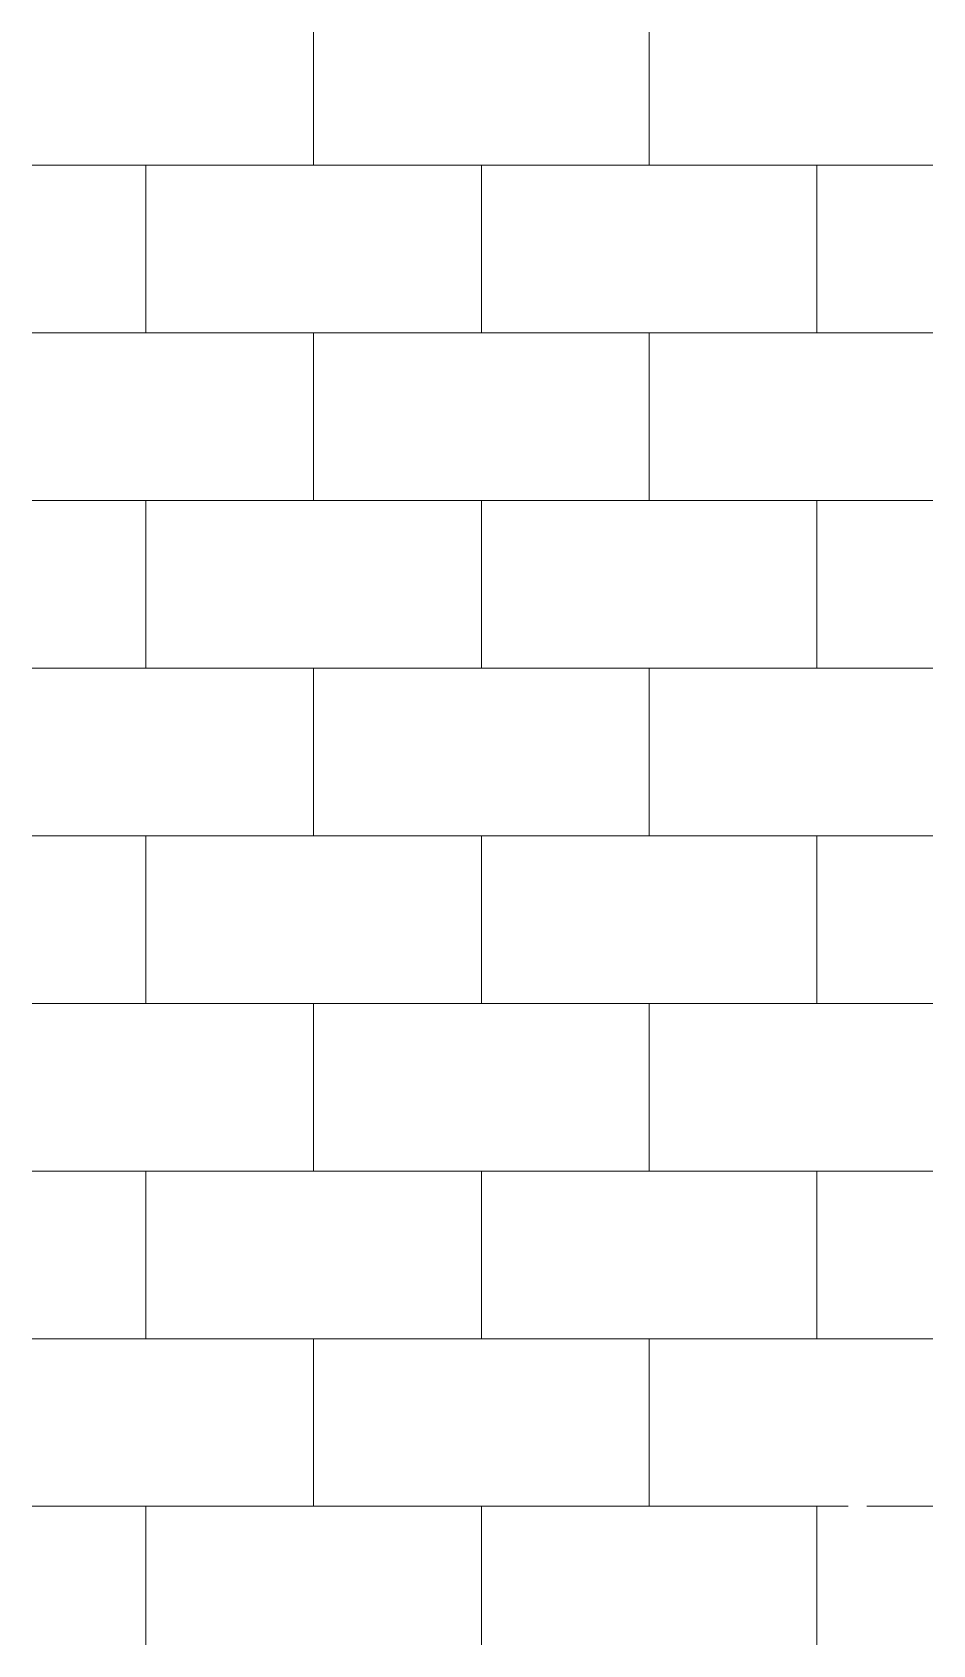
# Model space of a CAD drawing. Header units: metres. Extents: x 8 to 2416, y -346 to 476.
# Drawn here: x 428.344 to 429.544, y -175.275 to -173.125 of the extents above; entities that cross this region are included whole.
import ezdxf

# ---------------------------------------------------------------- set-up
doc = ezdxf.new("R2010")
doc.units = ezdxf.units.M
doc.linetypes.add('0', pattern=[0])
doc.layers.get('0').update_dxf_attribs({"color": 250, "linetype": '0', "lineweight": 20})

msp = doc.modelspace()

# ---------------------------------------------------------------- hatches: boundary and pattern name
at = {"true_color": 0xdac8a9, "transparency": 33554534}
h = msp.add_hatch(dxfattribs=at)
h.set_pattern_fill('AR-B816', color=9, scale=0.0011)
h.set_pattern_definition([(0, (103.4968, -172.1849), (0, 0.22352), []), (90, (103.4968, -172.1849), (-0.22352, 0.22352), [0.22352, -0.22352])])
edge = h.paths.add_edge_path()
edge.add_line((429.5436, -173.1751), (429.5436, -173.1251))
edge.add_line((429.5436, -173.1251), (428.3436, -173.1251))
edge.add_line((428.3436, -173.1251), (428.3436, -175.2751))
edge.add_line((428.3436, -175.2751), (429.4365, -175.2751))
edge.add_line((429.4365, -175.2751), (429.4365, -175.2379))
edge.add_line((429.4365, -175.2379), (429.4365, -175.2157))
edge.add_line((429.4365, -175.2157), (429.4344, -175.2157))
edge.add_line((429.4344, -175.2157), (429.4344, -175.2109))
edge.add_line((429.4344, -175.2109), (429.4349, -175.2114))
edge.add_line((429.4349, -175.2114), (429.4349, -175.2024))
edge.add_line((429.4349, -175.2024), (429.4335, -175.2024))
edge.add_line((429.4335, -175.2024), (429.4335, -175.1967))
edge.add_line((429.4335, -175.1967), (429.4301, -175.1967))
edge.add_line((429.4301, -175.1967), (429.4301, -175.1825))
edge.add_line((429.4301, -175.1825), (429.4316, -174.9943))
edge.add_arc((429.4311, -174.9943), 0.0005, 359.5484, 450)
edge.add_line((429.4311, -174.9938), (429.4276, -174.9938))
edge.add_line((429.4276, -174.9938), (429.4276, -174.9801))
edge.add_line((429.4276, -174.9801), (429.4275, -174.98))
edge.add_line((429.4275, -174.98), (429.427, -174.98))
edge.add_spline(control_points=[(429.4269, -174.9788), (429.4269, -174.9788), (429.4269, -174.979), (429.4269, -174.9793), (429.427, -174.9796), (429.4271, -174.9798), (429.4273, -174.98), (429.4274, -174.98), (429.4275, -174.98), (429.4276, -174.98)], knot_values=[0, 0, 0, 0, 0.063176, 0.279104, 0.469589, 0.688795, 0.833006, 0.913748, 1, 1, 1, 1], degree=3, periodic=0)
edge.add_spline(control_points=[(429.4267, -174.9752), (429.4267, -174.9752), (429.4267, -174.9753), (429.4267, -174.9753)], knot_values=[0.644645, 0.644645, 0.644645, 0.644645, 0.698853, 0.698853, 0.698853, 0.698853], degree=3, periodic=0)
edge.add_spline(control_points=[(429.4266, -174.9751), (429.4266, -174.9751), (429.4266, -174.975), (429.4266, -174.9749)], knot_values=[0.215569, 0.215569, 0.215569, 0.215569, 0.26949, 0.26949, 0.26949, 0.26949], degree=3, periodic=0)
edge.add_spline(control_points=[(429.4266, -174.9752), (429.4266, -174.9753), (429.4266, -174.9755), (429.4266, -174.9757), (429.4267, -174.9759), (429.4267, -174.976), (429.4268, -174.9762), (429.427, -174.9763), (429.4271, -174.9763), (429.4272, -174.9763)], knot_values=[0.000011, 0.000011, 0.000011, 0.000011, 0.146982, 0.278983, 0.504983, 0.608893, 0.721506, 0.851263, 1, 1, 1, 1], degree=3, periodic=0)
edge.add_line((429.4265, -174.9738), (429.4274, -174.9738))
edge.add_arc((429.4116, -174.9713), 0.016, 351.0117, 355.1602)
edge.add_line((429.4276, -174.9726), (429.4276, -174.9726))
edge.add_line((429.4276, -174.9726), (429.4275, -174.9725))
edge.add_line((429.4275, -174.9725), (429.427, -174.9725))
edge.add_spline(control_points=[(429.4269, -174.9713), (429.4269, -174.9713), (429.4269, -174.9715), (429.4269, -174.9718), (429.427, -174.9721), (429.4271, -174.9723), (429.4273, -174.9725), (429.4274, -174.9725), (429.4275, -174.9725), (429.4276, -174.9725)], knot_values=[0, 0, 0, 0, 0.063156, 0.278982, 0.469392, 0.688622, 0.832924, 0.913734, 1, 1, 1, 1], degree=3, periodic=0)
edge.add_spline(control_points=[(429.428, -174.9726), (429.428, -174.9726), (429.428, -174.9726), (429.428, -174.9726)], knot_values=[0.264673, 0.264673, 0.264673, 0.264673, 0.309237, 0.309237, 0.309237, 0.309237], degree=3, periodic=0)
edge.add_spline(control_points=[(429.4276, -174.9725), (429.4276, -174.9725), (429.4276, -174.9725), (429.4277, -174.9725), (429.4278, -174.9721), (429.4279, -174.9716), (429.4279, -174.9713)], knot_values=[0.747723, 0.747723, 0.747723, 0.747723, 0.748768, 0.812266, 0.8757, 1, 1, 1, 1], degree=3, periodic=0)
edge.add_spline(control_points=[(429.4279, -174.9713), (429.4279, -174.971), (429.4278, -174.9705), (429.4277, -174.9701), (429.4276, -174.97), (429.4276, -174.97), (429.4276, -174.97)], knot_values=[0, 0, 0, 0, 0.124278, 0.187735, 0.251177, 0.252266, 0.252266, 0.252266, 0.252266], degree=3, periodic=0)
edge.add_spline(control_points=[(429.4267, -174.9672), (429.4267, -174.9672), (429.4267, -174.9671), (429.4267, -174.9671)], knot_values=[0.804922, 0.804922, 0.804922, 0.804922, 0.858785, 0.858785, 0.858785, 0.858785], degree=3, periodic=0)
edge.add_spline(control_points=[(429.4272, -174.9663), (429.4271, -174.9663), (429.427, -174.9663), (429.4268, -174.9665), (429.4267, -174.9666), (429.4266, -174.9669), (429.4266, -174.9671), (429.4266, -174.9675), (429.4266, -174.9677), (429.4266, -174.9677), (429.4266, -174.9677)], knot_values=[0, 0, 0, 0, 0.130761, 0.258015, 0.378313, 0.49522, 0.740563, 0.868017, 0.998248, 0.999999, 0.999999, 0.999999, 0.999999], degree=3, periodic=0)
edge.add_line((429.4267, -174.965), (429.427, -174.965))
edge.add_spline(control_points=[(429.4269, -174.9638), (429.4269, -174.9638), (429.4269, -174.964), (429.4269, -174.9643), (429.427, -174.9646), (429.4271, -174.9648), (429.4273, -174.965), (429.4274, -174.965), (429.4275, -174.965), (429.4276, -174.965)], knot_values=[0, 0, 0, 0, 0.063156, 0.278982, 0.469392, 0.688622, 0.832924, 0.913734, 1, 1, 1, 1], degree=3, periodic=0)
edge.add_spline(control_points=[(429.428, -174.9651), (429.428, -174.9651), (429.428, -174.9651), (429.428, -174.9651)], knot_values=[0.264673, 0.264673, 0.264673, 0.264673, 0.309237, 0.309237, 0.309237, 0.309237], degree=3, periodic=0)
edge.add_spline(control_points=[(429.4276, -174.965), (429.4276, -174.965), (429.4276, -174.965), (429.4277, -174.965), (429.4278, -174.9646), (429.4279, -174.9641), (429.4279, -174.9638)], knot_values=[0.747723, 0.747723, 0.747723, 0.747723, 0.748768, 0.812266, 0.8757, 1, 1, 1, 1], degree=3, periodic=0)
edge.add_spline(control_points=[(429.4279, -174.9638), (429.4279, -174.9635), (429.4278, -174.963), (429.4277, -174.9626), (429.4276, -174.9625), (429.4276, -174.9625), (429.4276, -174.9625)], knot_values=[0, 0, 0, 0, 0.124278, 0.187735, 0.251177, 0.252266, 0.252266, 0.252266, 0.252266], degree=3, periodic=0)
edge.add_spline(control_points=[(429.4267, -174.9597), (429.4267, -174.9597), (429.4267, -174.9596), (429.4267, -174.9596)], knot_values=[0.805463, 0.805463, 0.805463, 0.805463, 0.859271, 0.859271, 0.859271, 0.859271], degree=3, periodic=0)
edge.add_spline(control_points=[(429.4272, -174.9588), (429.4271, -174.9588), (429.427, -174.9588), (429.4268, -174.959), (429.4267, -174.9591), (429.4266, -174.9594), (429.4266, -174.9596), (429.4266, -174.96), (429.4266, -174.9602), (429.4266, -174.9602), (429.4266, -174.9602)], knot_values=[0, 0, 0, 0, 0.130761, 0.258015, 0.378313, 0.49522, 0.740563, 0.868017, 0.998248, 0.999999, 0.999999, 0.999999, 0.999999], degree=3, periodic=0)
edge.add_line((429.4267, -174.9575), (429.427, -174.9575))
edge.add_spline(control_points=[(429.4269, -174.9563), (429.4269, -174.9563), (429.4269, -174.9565), (429.4269, -174.9568), (429.427, -174.9571), (429.4271, -174.9573), (429.4273, -174.9575), (429.4274, -174.9575), (429.4275, -174.9575), (429.4276, -174.9575)], knot_values=[0, 0, 0, 0, 0.063156, 0.278982, 0.469392, 0.688622, 0.832924, 0.913734, 1, 1, 1, 1], degree=3, periodic=0)
edge.add_spline(control_points=[(429.428, -174.9576), (429.428, -174.9576), (429.428, -174.9576), (429.428, -174.9576)], knot_values=[0.264673, 0.264673, 0.264673, 0.264673, 0.309237, 0.309237, 0.309237, 0.309237], degree=3, periodic=0)
edge.add_spline(control_points=[(429.4276, -174.9575), (429.4276, -174.9575), (429.4276, -174.9575), (429.4277, -174.9575), (429.4278, -174.9571), (429.4279, -174.9566), (429.4279, -174.9563)], knot_values=[0.747723, 0.747723, 0.747723, 0.747723, 0.748768, 0.812266, 0.8757, 1, 1, 1, 1], degree=3, periodic=0)
edge.add_spline(control_points=[(429.4279, -174.9563), (429.4279, -174.956), (429.4278, -174.9555), (429.4277, -174.9551), (429.4276, -174.955), (429.4276, -174.955), (429.4276, -174.955)], knot_values=[0, 0, 0, 0, 0.124278, 0.187735, 0.251177, 0.252266, 0.252266, 0.252266, 0.252266], degree=3, periodic=0)
edge.add_spline(control_points=[(429.4272, -174.9513), (429.4271, -174.9513), (429.427, -174.9513), (429.4268, -174.9515), (429.4267, -174.9516), (429.4266, -174.9519), (429.4266, -174.9521), (429.4266, -174.9525), (429.4266, -174.9527), (429.4266, -174.9527), (429.4266, -174.9527)], knot_values=[0, 0, 0, 0, 0.130761, 0.258015, 0.378313, 0.49522, 0.740563, 0.868017, 0.998248, 0.999999, 0.999999, 0.999999, 0.999999], degree=3, periodic=0)
edge.add_line((429.4267, -174.95), (429.427, -174.95))
edge.add_spline(control_points=[(429.4269, -174.9488), (429.4269, -174.9488), (429.4269, -174.949), (429.4269, -174.9493), (429.427, -174.9496), (429.4271, -174.9498), (429.4273, -174.95), (429.4274, -174.95), (429.4275, -174.95), (429.4276, -174.95)], knot_values=[0, 0, 0, 0, 0.063176, 0.279104, 0.469589, 0.688795, 0.833006, 0.913748, 1, 1, 1, 1], degree=3, periodic=0)
edge.add_line((429.4267, -174.9475), (429.4276, -174.9475))
edge.add_line((429.4276, -174.9475), (429.4276, -174.9463))
edge.add_line((429.4276, -174.9463), (429.4272, -174.9463))
edge.add_spline(control_points=[(429.4272, -174.9463), (429.4272, -174.9463), (429.4272, -174.9463), (429.4272, -174.9463)], knot_values=[0, 0, 0, 0, 0.000011, 0.000011, 0.000011, 0.000011], degree=3, periodic=0)
edge.add_spline(control_points=[(429.4278, -174.9439), (429.4278, -174.944), (429.4277, -174.9441), (429.4275, -174.9443), (429.4274, -174.9447), (429.4274, -174.945), (429.4274, -174.9451), (429.4274, -174.9451)], knot_values=[0, 0, 0, 0, 0.088386, 0.305152, 0.527202, 0.743927, 0.752924, 0.752924, 0.752924, 0.752924], degree=3, periodic=0)
edge.add_line((429.4276, -174.9438), (429.4274, -174.9438))
edge.add_arc((429.4116, -174.9413), 0.016, 351.0117, 355.1602)
edge.add_line((429.4276, -174.9426), (429.4276, -174.9426))
edge.add_line((429.4276, -174.9426), (429.4275, -174.9425))
edge.add_line((429.4275, -174.9425), (429.427, -174.9425))
edge.add_spline(control_points=[(429.4269, -174.9413), (429.4269, -174.9413), (429.4269, -174.9415), (429.4269, -174.9418), (429.427, -174.9421), (429.4271, -174.9423), (429.4273, -174.9425), (429.4274, -174.9425), (429.4275, -174.9425), (429.4276, -174.9425)], knot_values=[0, 0, 0, 0, 0.063176, 0.279104, 0.469589, 0.688795, 0.833006, 0.913748, 1, 1, 1, 1], degree=3, periodic=0)
edge.add_spline(control_points=[(429.428, -174.9426), (429.428, -174.9426), (429.428, -174.9426), (429.428, -174.9426)], knot_values=[0.264673, 0.264673, 0.264673, 0.264673, 0.309237, 0.309237, 0.309237, 0.309237], degree=3, periodic=0)
edge.add_spline(control_points=[(429.4276, -174.9425), (429.4276, -174.9425), (429.4276, -174.9425), (429.4276, -174.9425), (429.4276, -174.9425), (429.4276, -174.9425), (429.4276, -174.9425), (429.4276, -174.9425), (429.4277, -174.9425), (429.4277, -174.9424), (429.4277, -174.9424), (429.4278, -174.9423), (429.4278, -174.9422), (429.4278, -174.9421), (429.4278, -174.9421), (429.4279, -174.9419), (429.4279, -174.9418), (429.4279, -174.9416), (429.4279, -174.9414), (429.4279, -174.9413)], knot_values=[0, 0, 0, 0, 0.001094, 0.001094, 0.016719, 0.016719, 0.032344, 0.032344, 0.063594, 0.063594, 0.094844, 0.094844, 0.126094, 0.126094, 0.157344, 0.157344, 0.188594, 0.188594, 0.251094, 0.251094, 0.251094, 0.251094], weights=[1, 1, 1, 1, 1, 1, 1, 1, 1, 1, 1, 1, 1, 1, 1, 1, 1, 1, 1, 1], degree=3, periodic=0)
edge.add_spline(control_points=[(429.4279, -174.9413), (429.4279, -174.9411), (429.4279, -174.941), (429.4279, -174.9408), (429.4279, -174.9407), (429.4278, -174.9405), (429.4278, -174.9405), (429.4278, -174.9404), (429.4278, -174.9403), (429.4277, -174.9402), (429.4277, -174.9402), (429.4277, -174.9401), (429.4276, -174.9401), (429.4276, -174.9401), (429.4276, -174.94), (429.4276, -174.94)], knot_values=[0.766126, 0.766126, 0.766126, 0.766126, 0.828626, 0.828626, 0.859876, 0.859876, 0.891126, 0.891126, 0.922376, 0.922376, 0.953626, 0.953626, 0.984876, 0.984876, 1, 1, 1, 1], weights=[1, 1, 1, 1, 1, 1, 1, 1, 1, 1, 1, 1, 1, 1, 1, 1], degree=3, periodic=0)
edge.add_spline(control_points=[(429.4272, -174.9363), (429.4271, -174.9363), (429.427, -174.9363), (429.4268, -174.9365), (429.4267, -174.9366), (429.4266, -174.9369), (429.4266, -174.9371), (429.4266, -174.9375), (429.4266, -174.9377), (429.4266, -174.9377), (429.4266, -174.9377)], knot_values=[0, 0, 0, 0, 0.130761, 0.258015, 0.378313, 0.49522, 0.740563, 0.868017, 0.998248, 0.999999, 0.999999, 0.999999, 0.999999], degree=3, periodic=0)
edge.add_line((429.4267, -174.935), (429.427, -174.935))
edge.add_spline(control_points=[(429.4269, -174.9338), (429.4269, -174.9338), (429.4269, -174.934), (429.4269, -174.9343), (429.427, -174.9346), (429.4271, -174.9348), (429.4273, -174.935), (429.4274, -174.935), (429.4275, -174.935), (429.4276, -174.935)], knot_values=[0, 0, 0, 0, 0.063176, 0.279104, 0.469589, 0.688795, 0.833006, 0.913748, 1, 1, 1, 1], degree=3, periodic=0)
edge.add_line((429.4267, -174.9325), (429.4276, -174.9325))
edge.add_line((429.4276, -174.9325), (429.4276, -174.9188))
edge.add_line((429.4276, -174.9188), (429.4327, -174.9188))
edge.add_line((429.4327, -174.9188), (429.4596, -174.9188))
edge.add_line((429.4596, -174.9188), (429.4596, -174.9938))
edge.add_line((429.4596, -174.9938), (429.4561, -174.9938))
edge.add_arc((429.4561, -174.9943), 0.0005, 90, 180)
edge.add_line((429.4556, -174.9943), (429.4556, -175.1825))
edge.add_line((429.4556, -175.1825), (429.4629, -175.1825))
edge.add_arc((429.4629, -175.1418), 0.0407, 270, 298.2913)
edge.add_line((429.4822, -175.1777), (429.4822, -175.1768))
edge.add_arc((429.4972, -175.1767), 0.015, 98.6054, 180.2683, ccw=False)
edge.add_line((429.495, -175.1619), (429.495, -175.155))
edge.add_line((429.495, -175.155), (429.507, -175.155))
edge.add_line((429.507, -175.155), (429.507, -175.157))
edge.add_line((429.507, -175.157), (429.5095, -175.157))
edge.add_line((429.5095, -175.157), (429.5095, -175.1561))
edge.add_line((429.5095, -175.1561), (429.5335, -175.1561))
edge.add_line((429.5335, -175.1561), (429.5335, -175.1485))
edge.add_arc((429.5456, -175.1551), 0.0138, 115.7831, 151.6564, ccw=False)
edge.add_line((429.5396, -175.1427), (429.5396, -175.1421))
edge.add_arc((429.542, -175.1421), 0.00241, 117.9179, 181.9718, ccw=False)
edge.add_line((429.5409, -175.1399), (429.5436, -175.1399))
edge.add_line((429.5436, -175.1399), (429.5436, -173.1751))
edge = h.paths.add_edge_path(flags=16)
edge.add_arc((429.4271, -174.9405), 0.0005, 90, 182.4518, ccw=False)
edge.add_line((429.4271, -174.94), (429.427, -174.94))
edge.add_spline(control_points=[(429.4269, -174.9413), (429.4269, -174.9413), (429.4269, -174.9412), (429.4269, -174.9412)], knot_values=[0.967322, 0.967322, 0.967322, 0.967322, 1, 1, 1, 1], degree=3, periodic=0)
edge.add_spline(control_points=[(429.4276, -174.94), (429.4275, -174.9401), (429.4274, -174.9401), (429.4272, -174.9401), (429.4271, -174.9403), (429.427, -174.9405), (429.4269, -174.9408), (429.4269, -174.9411), (429.4269, -174.9412), (429.4269, -174.9413)], knot_values=[0, 0, 0, 0, 0.125899, 0.256598, 0.390667, 0.526702, 0.802346, 0.940909, 1, 1, 1, 1], degree=3, periodic=0)
edge.add_line((429.4271, -174.94), (429.4271, -174.94))
edge.add_arc((429.4271, -174.9405), 0.0005, 90, 277.9109)
edge.add_spline(control_points=[(429.4271, -174.9409), (429.4271, -174.941), (429.4271, -174.941), (429.4271, -174.9411)], knot_values=[0.589863, 0.589863, 0.589863, 0.589863, 0.643316, 0.643316, 0.643316, 0.643316], degree=3, periodic=0)
edge.add_spline(control_points=[(429.4271, -174.9411), (429.4271, -174.9411), (429.4272, -174.9411), (429.4272, -174.9412)], knot_values=[0.536975, 0.536975, 0.536975, 0.536975, 0.589863, 0.589863, 0.589863, 0.589863], degree=3, periodic=0)
edge.add_spline(control_points=[(429.4272, -174.9412), (429.4272, -174.9412), (429.4272, -174.9413), (429.4272, -174.9413)], knot_values=[0.484201, 0.484201, 0.484201, 0.484201, 0.536975, 0.536975, 0.536975, 0.536975], degree=3, periodic=0)
edge.add_arc((429.4096, -174.9411), 0.017, 359.0366, 361.7297)
edge = h.paths.add_edge_path(flags=16)
edge.add_spline(control_points=[(429.4267, -174.945), (429.4267, -174.9451), (429.4267, -174.9451), (429.4267, -174.9451)], knot_values=[0.96705, 0.96705, 0.96705, 0.96705, 1, 1, 1, 1], degree=3, periodic=0)
edge.add_spline(control_points=[(429.4267, -174.9451), (429.4267, -174.9452), (429.4267, -174.9452), (429.4267, -174.9453)], knot_values=[0.913523, 0.913523, 0.913523, 0.913523, 0.96705, 0.96705, 0.96705, 0.96705], degree=3, periodic=0)
edge.add_spline(control_points=[(429.4267, -174.9453), (429.4267, -174.9453), (429.4267, -174.9454), (429.4267, -174.9454)], knot_values=[0.859813, 0.859813, 0.859813, 0.859813, 0.913523, 0.913523, 0.913523, 0.913523], degree=3, periodic=0)
edge.add_spline(control_points=[(429.4266, -174.9451), (429.4266, -174.9451), (429.4266, -174.945), (429.4266, -174.945)], knot_values=[0.483525, 0.483525, 0.483525, 0.483525, 0.537108, 0.537108, 0.537108, 0.537108], degree=3, periodic=0)
edge.add_spline(control_points=[(429.4266, -174.945), (429.4266, -174.9449), (429.4266, -174.9449), (429.4266, -174.9449)], knot_values=[0.430011, 0.430011, 0.430011, 0.430011, 0.483525, 0.483525, 0.483525, 0.483525], degree=3, periodic=0)
edge.add_spline(control_points=[(429.4266, -174.9449), (429.4266, -174.9448), (429.4266, -174.9448), (429.4267, -174.9447)], knot_values=[0.376509, 0.376509, 0.376509, 0.376509, 0.430011, 0.430011, 0.430011, 0.430011], degree=3, periodic=0)
edge.add_spline(control_points=[(429.4267, -174.9449), (429.4267, -174.9449), (429.4267, -174.945), (429.4267, -174.945)], knot_values=[0, 0, 0, 0, 0.053648, 0.053648, 0.053648, 0.053648], degree=3, periodic=0)
edge = h.paths.add_edge_path(flags=17)
edge.add_arc((429.4116, -174.9552), 0.016, -1.0894, 0.9723, ccw=False)
edge.add_arc((429.4271, -174.9555), 0.0005, 2.7804, 257.8507)
edge.add_spline(control_points=[(429.427, -174.9559), (429.427, -174.956), (429.427, -174.956), (429.427, -174.9561)], knot_values=[0.859465, 0.859465, 0.859465, 0.859465, 0.913368, 0.913368, 0.913368, 0.913368], degree=3, periodic=0)
edge.add_spline(control_points=[(429.427, -174.9561), (429.427, -174.9561), (429.4269, -174.9562), (429.4269, -174.9562)], knot_values=[0.913368, 0.913368, 0.913368, 0.913368, 0.966895, 0.966895, 0.966895, 0.966895], degree=3, periodic=0)
edge.add_spline(control_points=[(429.4269, -174.9562), (429.4269, -174.9562), (429.4269, -174.9563), (429.4269, -174.9563)], knot_values=[0.966895, 0.966895, 0.966895, 0.966895, 1, 1, 1, 1], degree=3, periodic=0)
edge.add_spline(control_points=[(429.4269, -174.9563), (429.4269, -174.9563), (429.4269, -174.9564), (429.4269, -174.9564)], knot_values=[0, 0, 0, 0, 0.053221, 0.053221, 0.053221, 0.053221], degree=3, periodic=0)
edge.add_spline(control_points=[(429.4269, -174.9564), (429.427, -174.9565), (429.427, -174.9565), (429.427, -174.9566)], knot_values=[0.053221, 0.053221, 0.053221, 0.053221, 0.106435, 0.106435, 0.106435, 0.106435], degree=3, periodic=0)
edge.add_spline(control_points=[(429.427, -174.9566), (429.427, -174.9566), (429.427, -174.9566), (429.427, -174.9567)], knot_values=[0.106435, 0.106435, 0.106435, 0.106435, 0.15976, 0.15976, 0.15976, 0.15976], degree=3, periodic=0)
edge.add_spline(control_points=[(429.427, -174.9567), (429.427, -174.9567), (429.427, -174.9567), (429.427, -174.9567)], knot_values=[0.15976, 0.15976, 0.15976, 0.15976, 0.213378, 0.213378, 0.213378, 0.213378], degree=3, periodic=0)
edge.add_spline(control_points=[(429.427, -174.9567), (429.427, -174.9567), (429.427, -174.9567), (429.4271, -174.9567)], knot_values=[0.213378, 0.213378, 0.213378, 0.213378, 0.267383, 0.267383, 0.267383, 0.267383], degree=3, periodic=0)
edge.add_spline(control_points=[(429.4271, -174.9567), (429.4271, -174.9567), (429.4271, -174.9567), (429.4271, -174.9567)], knot_values=[0.267383, 0.267383, 0.267383, 0.267383, 0.321732, 0.321732, 0.321732, 0.321732], degree=3, periodic=0)
edge.add_spline(control_points=[(429.4271, -174.9567), (429.4271, -174.9567), (429.4271, -174.9566), (429.4271, -174.9566)], knot_values=[0.321732, 0.321732, 0.321732, 0.321732, 0.376178, 0.376178, 0.376178, 0.376178], degree=3, periodic=0)
edge.add_spline(control_points=[(429.4271, -174.9566), (429.4271, -174.9566), (429.4271, -174.9565), (429.4271, -174.9565)], knot_values=[0.376178, 0.376178, 0.376178, 0.376178, 0.430328, 0.430328, 0.430328, 0.430328], degree=3, periodic=0)
edge.add_spline(control_points=[(429.4271, -174.9565), (429.4272, -174.9564), (429.4272, -174.9564), (429.4272, -174.9563)], knot_values=[0.430328, 0.430328, 0.430328, 0.430328, 0.483875, 0.483875, 0.483875, 0.483875], degree=3, periodic=0)
edge.add_spline(control_points=[(429.4272, -174.9563), (429.4272, -174.9563), (429.4272, -174.9562), (429.4272, -174.9562)], knot_values=[0.483875, 0.483875, 0.483875, 0.483875, 0.53685, 0.53685, 0.53685, 0.53685], degree=3, periodic=0)
edge.add_spline(control_points=[(429.4272, -174.9562), (429.4272, -174.9561), (429.4271, -174.9561), (429.4271, -174.9561)], knot_values=[0.53685, 0.53685, 0.53685, 0.53685, 0.589644, 0.589644, 0.589644, 0.589644], degree=3, periodic=0)
edge.add_spline(control_points=[(429.4271, -174.9561), (429.4271, -174.956), (429.4271, -174.956), (429.4271, -174.9559)], knot_values=[0.589644, 0.589644, 0.589644, 0.589644, 0.642755, 0.642755, 0.642755, 0.642755], degree=3, periodic=0)
edge.add_spline(control_points=[(429.4271, -174.9559), (429.4271, -174.9559), (429.4271, -174.9559), (429.4271, -174.9559)], knot_values=[0.642755, 0.642755, 0.642755, 0.642755, 0.696475, 0.696475, 0.696475, 0.696475], degree=3, periodic=0)
edge.add_spline(control_points=[(429.4271, -174.9559), (429.4271, -174.9559), (429.4271, -174.9558), (429.427, -174.9558)], knot_values=[0.696475, 0.696475, 0.696475, 0.696475, 0.750733, 0.750733, 0.750733, 0.750733], degree=3, periodic=0)
edge.add_spline(control_points=[(429.427, -174.9558), (429.427, -174.9558), (429.427, -174.9559), (429.427, -174.9559)], knot_values=[0.750733, 0.750733, 0.750733, 0.750733, 0.805187, 0.805187, 0.805187, 0.805187], degree=3, periodic=0)
edge.add_spline(control_points=[(429.427, -174.9559), (429.427, -174.9559), (429.427, -174.9559), (429.427, -174.9559)], knot_values=[0.805187, 0.805187, 0.805187, 0.805187, 0.859465, 0.859465, 0.859465, 0.859465], degree=3, periodic=0)
edge.add_spline(control_points=[(429.427, -174.9559), (429.427, -174.956), (429.427, -174.956), (429.427, -174.9561)], knot_values=[0.859465, 0.859465, 0.859465, 0.859465, 0.913368, 0.913368, 0.913368, 0.913368], degree=3, periodic=0)
edge.add_arc((429.4271, -174.9555), 0.0005, 78.9555, 257.8507, ccw=False)
edge.add_spline(control_points=[(429.4272, -174.9562), (429.4272, -174.9562), (429.4272, -174.9563), (429.4272, -174.9563)], knot_values=[0.483875, 0.483875, 0.483875, 0.483875, 0.53685, 0.53685, 0.53685, 0.53685], degree=3, periodic=0)
edge.add_arc((429.4096, -174.9563), 0.017, 359.7244, 364.2168)
edge.add_line((429.4265, -174.955), (429.4276, -174.955))
edge.add_line((429.4276, -174.955), (429.4276, -174.9549))
edge = h.paths.add_edge_path(flags=16)
edge.add_spline(control_points=[(429.427, -174.9634), (429.427, -174.9634), (429.427, -174.9634), (429.427, -174.9634)], knot_values=[0.643692, 0.643692, 0.643692, 0.643692, 0.69754, 0.69754, 0.69754, 0.69754], degree=3, periodic=0)
edge.add_arc((429.4116, -174.9638), 0.016, 4.8398, 5.3609, ccw=False)
edge.add_line((429.4276, -174.9624), (429.4276, -174.9623))
h.paths.add_polyline_path([(429.4271, -174.9625, 0.414214), (429.4266, -174.963), (429.4266, -174.9625)], flags=17)
edge = h.paths.add_edge_path(flags=16)
edge.add_spline(control_points=[(429.4272, -174.9713), (429.4272, -174.9713), (429.4272, -174.9714), (429.4272, -174.9714)], knot_values=[0.96641, 0.96641, 0.96641, 0.96641, 1, 1, 1, 1], degree=3, periodic=0)
edge.add_arc((429.4096, -174.9713), 0.017, 359.1903, 364.2118)
edge.add_line((429.4265, -174.97), (429.4271, -174.97))
edge.add_spline(control_points=[(429.4272, -174.9711), (429.4272, -174.9712), (429.4272, -174.9712), (429.4272, -174.9713)], knot_values=[0, 0, 0, 0, 0.052808, 0.052808, 0.052808, 0.052808], degree=3, periodic=0)
h.paths.add_polyline_path([(429.0185, -173.6721), (429.0173, -173.673, 1), (429.0173, -173.6734), (429.0187, -173.6734)], flags=16)
h.paths.add_polyline_path([(429.0676, -173.6734), (429.0675, -173.6732, 0.360236), (429.0677, -173.6734), (429.0701, -173.6733, 0.353203), (429.0703, -173.6731), (429.0702, -173.6733)], flags=16)
edge = h.paths.add_edge_path(flags=16)
edge.add_arc((428.9436, -173.658), 0.014, 145.2281, 158.4165)
edge.add_line((428.9306, -173.6529), (428.9566, -173.6529))
edge.add_arc((428.9436, -173.658), 0.014, 21.5835, 34.7719)
edge.add_line((428.9551, -173.65), (428.9551, -173.6488))
edge.add_arc((428.9571, -173.6488), 0.002, 106.2602, 180, ccw=False)
edge.add_arc((428.9564, -173.6464), 0.0005, 286.2602, 360)
edge.add_line((428.9569, -173.6464), (428.9569, -173.6415))
edge.add_arc((428.9564, -173.6415), 0.0005, 0, 90)
edge.add_line((428.9564, -173.641), (428.9494, -173.641))
edge.add_line((428.9494, -173.641), (428.9494, -173.6467))
edge.add_spline(control_points=[(428.9485, -173.6468), (428.9477, -173.6469), (428.9469, -173.6471), (428.9457, -173.6473), (428.9453, -173.6473), (428.9445, -173.6474), (428.9441, -173.6474), (428.9435, -173.6474), (428.9433, -173.6474), (428.9428, -173.6474), (428.9426, -173.6474), (428.942, -173.6473), (428.9416, -173.6473), (428.9404, -173.6471), (428.9396, -173.6469), (428.9388, -173.6468)], knot_values=[0, 0, 0, 0, 0.25, 0.25, 0.375, 0.375, 0.5, 0.5, 0.5625, 0.5625, 0.625, 0.625, 0.75, 0.75, 1, 1, 1, 1], degree=3, periodic=0)
edge.add_line((428.9379, -173.6467), (428.9379, -173.641))
edge.add_line((428.9379, -173.641), (428.9308, -173.641))
edge.add_arc((428.9308, -173.6415), 0.0005, 90, 180)
edge.add_line((428.9303, -173.6415), (428.9303, -173.6464))
edge.add_arc((428.9308, -173.6464), 0.0005, 180, 253.7398)
edge.add_arc((428.9301, -173.6488), 0.002, 0, 73.7398, ccw=False)
edge.add_line((428.9321, -173.6488), (428.9321, -173.65))
h.paths.add_polyline_path([(428.9237, -173.6601, -0.388898), (428.9245, -173.6594), (428.9256, -173.6594), (428.9256, -173.6574), (428.9276, -173.6574), (428.9276, -173.6569, -0.414214), (428.9271, -173.6574), (428.9256, -173.6574), (428.9256, -173.6594), (428.9616, -173.6594), (428.9616, -173.6574), (428.9596, -173.6574), (428.9596, -173.6569, 1), (428.9606, -173.6569), (428.9608, -173.6574), (428.9616, -173.6574), (428.9616, -173.6594), (428.9628, -173.6594, -0.388879), (428.9636, -173.6601)], flags=16)

doc.saveas('drawing.dxf')
